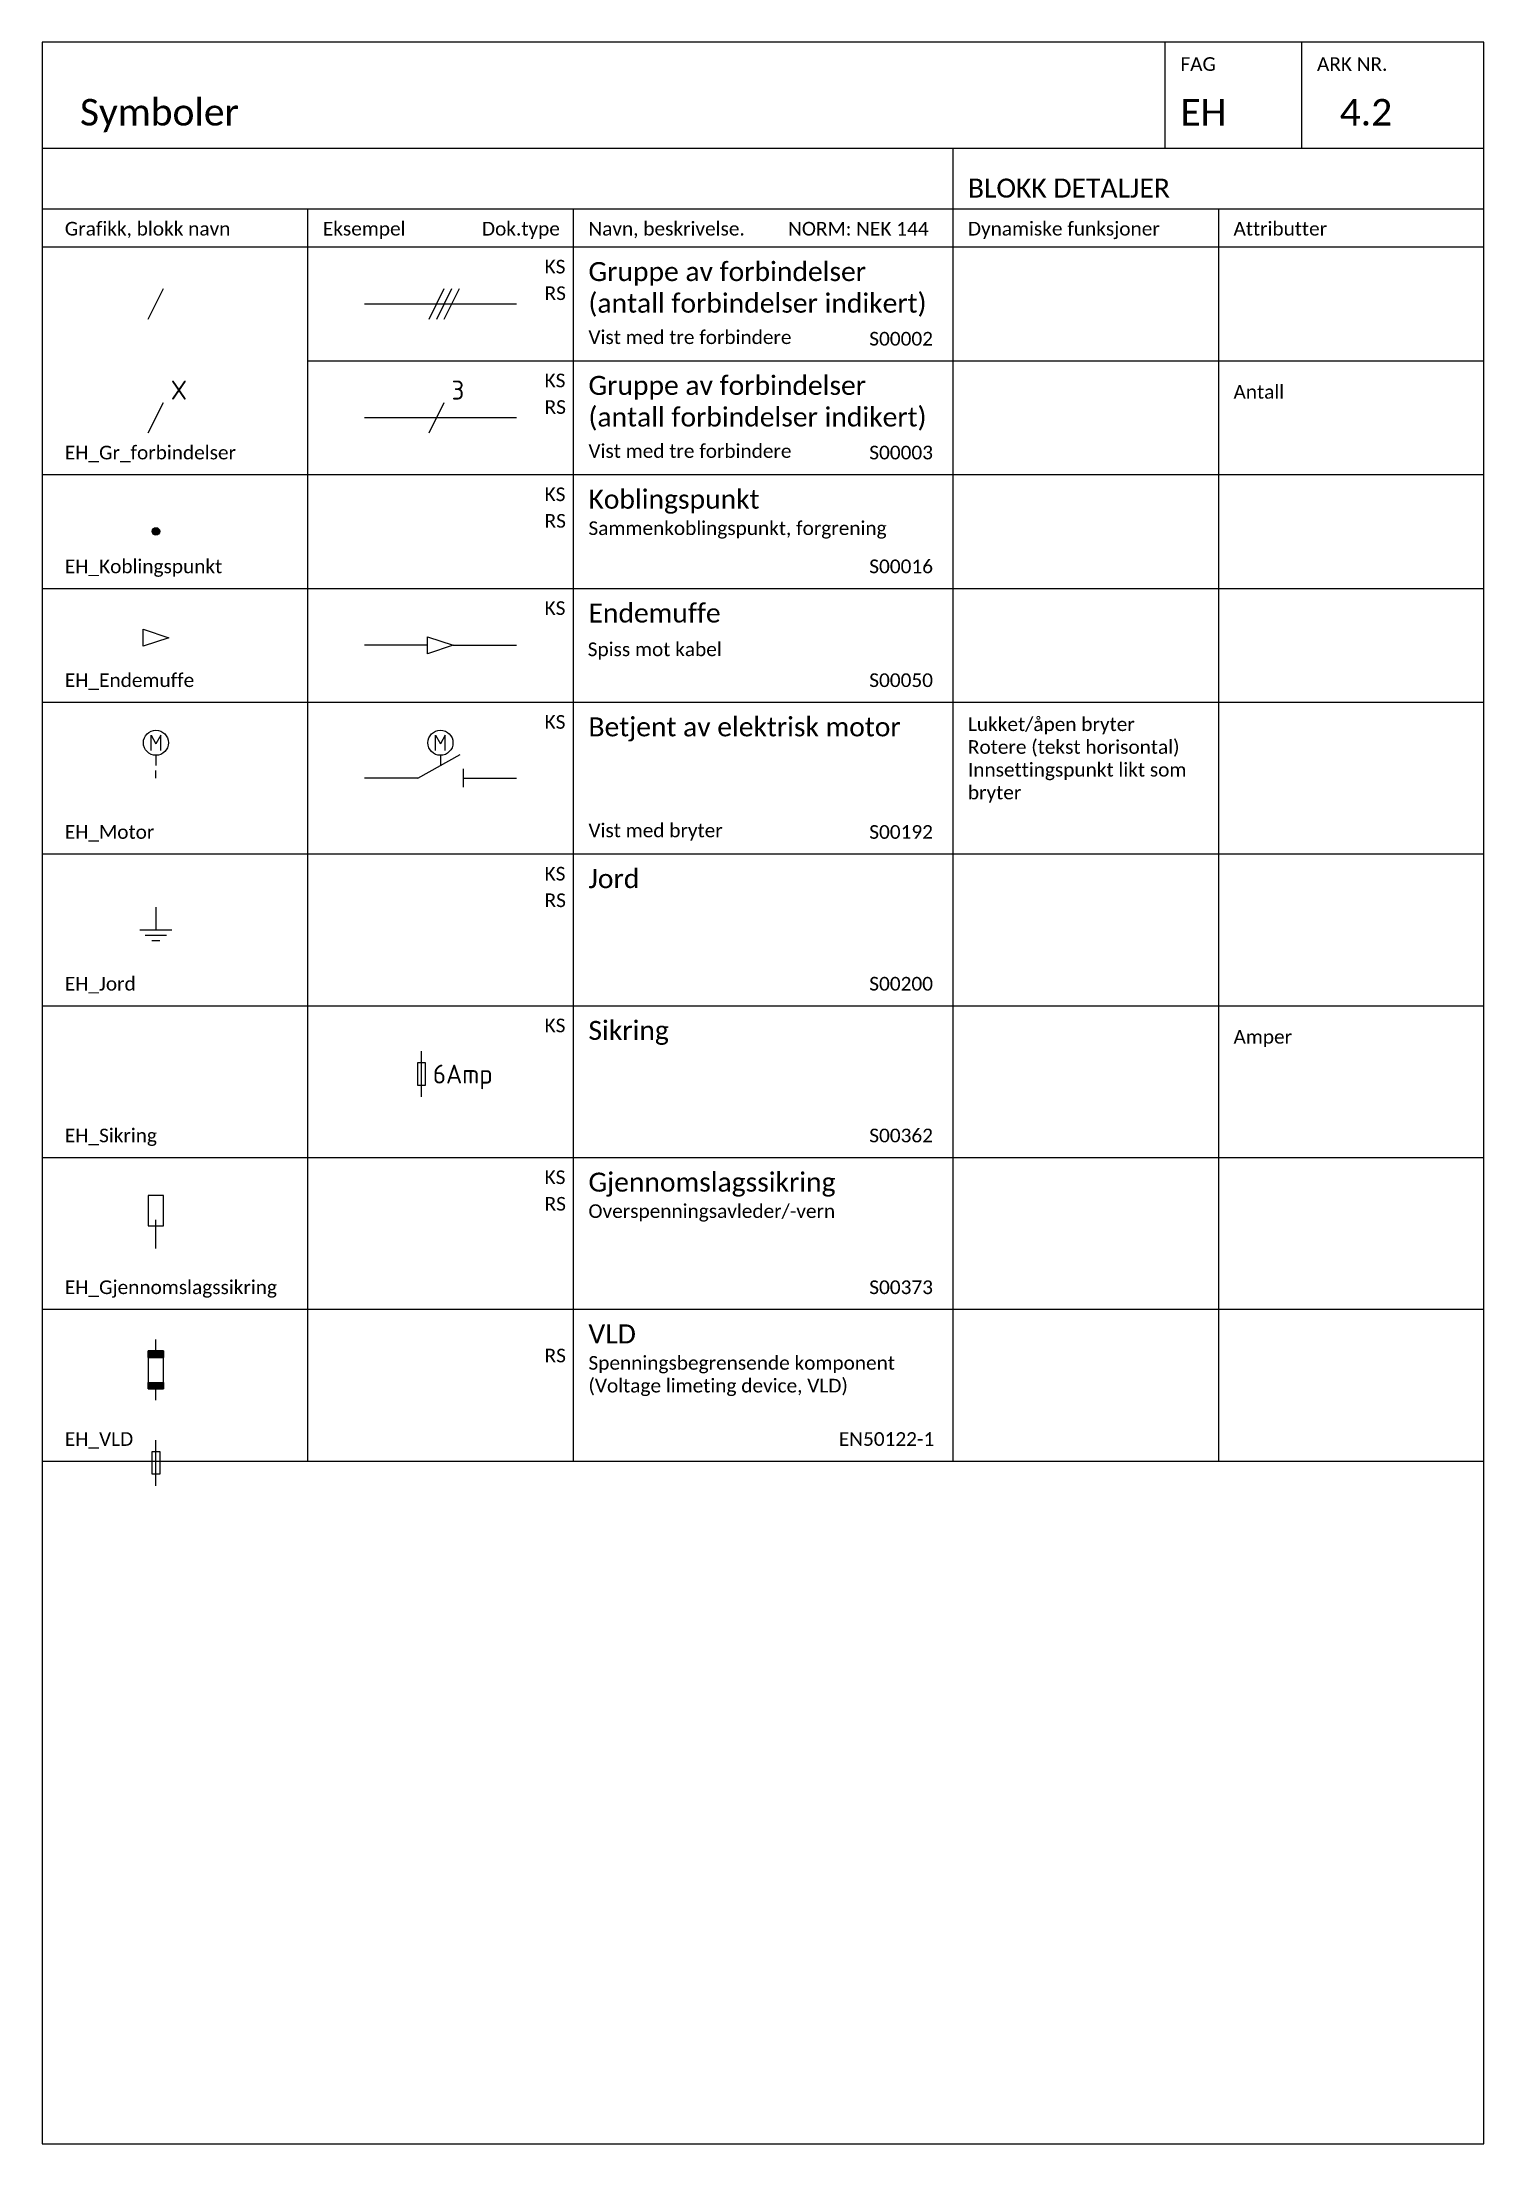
# Model space of a CAD drawing. Header units: metres. Extents: x -951 to 2504, y -1674 to 782.
# Drawn here: x 1465.6 to 1655.6, y -703 to -426 of the extents above; entities that cross this region are included whole.
import ezdxf

# ---------------------------------------------------------------- set-up
doc = ezdxf.new("R2010")
doc.units = ezdxf.units.M
doc.layers.get('0').update_dxf_attribs({"color": 211})
for name, color, linetype in [('JBTEH_ATT_Tekst', 2, 'Continuous'), ('JBTEH_Komponenter', 4, 'Continuous'), ('JBTEH_LED_Hoeyspenning_kabel', 4, 'KABEL2'), ('JBTEH_LED_Hoeyspenning_linje', 4, 'KABEL'), ('RAMME', 5, 'Continuous'), ('RAMME SYMBOLER', 4, 'Continuous'), ('RAMME TEKST', 7, 'Continuous')]:
    doc.layers.add(name, color=color, linetype=linetype)
doc.styles.add('Calibri', font='calibri.ttf')
doc.styles.add('ISO25', font='iso3098.shx', dxfattribs={"height": 2.5})
doc.linetypes.add('KABEL', pattern='A,0.3,-0.001,0.3,-0.001,0.3,-0.001,["x",Standard,S=0.25,R=0,X=0,Y=-0.08],-0.001', length=0.904)
doc.linetypes.add('KABEL2', pattern='A,0.3,-0.1,0.3,-0.1,0.3,-0.1,["x",Standard,S=0.25,R=0,X=0,Y=-0.08],-0.1', length=1.3)

msp = doc.modelspace()

# ---------------------------------------------------------------- texts
at = {"layer": 'RAMME TEKST', "linetype": 'ByBlock', "style": 'Calibri'}
for s, height, p in [('FAG', 1.8, (1615.62, -429.8)), ('ARK NR.', 1.8, (1633.62, -429.8)), ('Symboler', 3.5, (1470.62, -437)), ('EH', 3.5, (1615.62, -437)), ('4.2', 3.5, (1636.62, -437)), ('BLOKK DETALJER', 2.5, (1587.62, -446.5)), ('Grafikk, blokk navn', 1.8, (1468.62, -451.5)), ('Eksempel', 1.8, (1502.62, -451.5)), ('Dok.type', 1.8, (1523.59, -451.5)), ('Navn, beskrivelse.         NORM: NEK 144', 1.8, (1537.62, -451.5)), ('Dynamiske funksjoner', 1.8, (1587.62, -451.5)), ('Attributter', 1.8, (1622.62, -451.5)), ('KS', 1.8, (1531.84, -456.5)), ('RS', 1.8, (1531.84, -460)), ('S00002 ', 1.8, (1574.62, -466)), ('KS', 1.8, (1531.84, -471.5)), ('RS', 1.8, (1531.84, -475)), ('EH_Gr_forbindelser', 1.8, (1468.62, -481)), ('S00003', 1.8, (1574.62, -481)), ('KS', 1.8, (1531.84, -486.5)), ('RS', 1.8, (1531.84, -490)), ('EH_Koblingspunkt', 1.8, (1468.62, -496)), ('S00016 ', 1.8, (1574.62, -496)), ('KS', 1.8, (1531.84, -501.5)), ('EH_Endemuffe', 1.8, (1468.62, -511)), ('S00050', 1.8, (1574.62, -511)), ('KS', 1.8, (1531.84, -516.5)), ('EH_Motor', 1.8, (1468.62, -531)), ('S00192 ', 1.8, (1574.62, -531)), ('KS', 1.8, (1531.84, -536.5)), ('RS', 1.8, (1531.84, -540)), ('EH_Jord', 1.8, (1468.62, -551)), ('S00200 ', 1.8, (1574.62, -551)), ('KS', 1.8, (1531.84, -556.5)), ('EH_Sikring', 1.8, (1468.62, -571)), ('S00362 ', 1.8, (1574.62, -571)), ('KS', 1.8, (1531.84, -576.5)), ('RS', 1.8, (1531.84, -580)), ('EH_Gjennomslagssikring', 1.8, (1468.62, -591)), ('S00373 ', 1.8, (1574.62, -591)), ('RS', 1.8, (1531.84, -600)), ('EH_VLD', 1.8, (1468.62, -611)), ('EN50122-1', 1.8, (1570.62, -611))]:
    msp.add_text(s, height=height, dxfattribs=at).set_placement(p)
at = {"layer": 'RAMME TEKST', "style": 'Calibri'}
for s, p in [('Antall', (1622.62, -473)), ('Spiss mot kabel', (1537.52, -506.93)), ('Amper', (1622.62, -558))]:
    msp.add_text(s, height=1.8, dxfattribs=at).set_placement(p)
at = {"layer": 'RAMME TEKST', "linetype": 'ByBlock', "attachment_point": 1, "style": 'Calibri'}
for s, width, heights, insert, char_height in [('Gruppe av forbindelser \\P(antall forbindelser indikert)', 46.7868, [15.91], (1537.62, -455), 2.5), ('Vist med tre forbindere', 30.7302, [0], (1537.62, -464), 1.8), ('Gruppe av forbindelser \\P(antall forbindelser indikert)', 46.7868, [15.91], (1537.62, -470), 2.5), ('Vist med tre forbindere', 30.7302, [0], (1537.62, -479), 1.8), ('Koblingspunkt\\P{\\H0.72x;Sammenkoblingspunkt, forgrening}', 46, [0], (1537.62, -485), 2.5), ('Endemuffe', 46, [0], (1537.62, -500), 2.5), ('Betjent av elektrisk motor', 46, [0], (1537.62, -515), 2.5), ('Vist med bryter', 30.7302, [0], (1537.62, -529), 1.8), ('Jord', 46, [0], (1537.62, -535), 2.5), ('Sikring', 46, [0], (1537.62, -555), 2.5), ('Gjennomslagssikring\\P{\\H0.72x;Overspenningsavleder/-vern}', 46, [0], (1537.62, -575), 2.5), ('VLD\\P{\\H0.72x;Spenningsbegrensende komponent (Voltage limeting device, VLD)}', 46, [0], (1537.62, -595), 2.5)]:
    msp.add_mtext_dynamic_manual_height_columns(s, width=width, gutter_width=6.5, heights=heights, dxfattribs=dict(at, insert=insert, char_height=char_height))
at = {"layer": 'RAMME TEKST', "linetype": 'ByBlock', "insert": (1587.62, -515), "char_height": 1.8, "width": 33, "attachment_point": 1, "style": 'Calibri'}
msp.add_mtext('Lukket/åpen bryter\\PRotere (tekst horisontal)\\PInnsettingspunkt likt som bryter', dxfattribs=at)

# ---------------------------------------------------------------- blocks, each defined once
blk = doc.blocks.new('EH_Endemuffe')
for p, q in [((0, 1.125), (3.375, 0)), ((0, -1.125), (0, 1.125)), ((3.375, 0), (0, -1.125))]:
    blk.add_line(p, q)
blk = doc.blocks.new('EH_Gr_forbindelser')
at = {"layer": 'JBTEH_Komponenter'}
blk.add_line((-1, -2), (1, 2), dxfattribs=at)
at = {"layer": 'JBTEH_ATT_Tekst', "style": 'ISO25'}
blk.add_attdef('ANTALL', (1.96, 2.38), '', height=2.5, dxfattribs=at)
blk = doc.blocks.new('*U147')
for p, q in [((2.36, 3.65), (2.36, 5.65)), ((2.36, 5.65), (3, 4.5)), ((3.64, 5.65), (3, 4.5)), ((3.64, 3.65), (3.64, 5.65)), ((3, 3), (3, 1.66))]:
    blk.add_line(p, q)
at = {"color": 0, "linetype": 'ByBlock'}
blk.add_line((3, 0), (3, 1), dxfattribs=at)
blk.add_circle((3, 4.65), 1.65, dxfattribs=at)
blk = doc.blocks.new('*U148')
for p, q in [((2.36, 3.65), (2.36, 5.65)), ((2.36, 5.65), (3, 4.5)), ((3.64, 5.65), (3, 4.5)), ((3.64, 3.65), (3.64, 5.65)), ((3, 3), (3, 1.66))]:
    blk.add_line(p, q)
at = {"color": 0, "linetype": 'ByBlock'}
blk.add_circle((3, 4.65), 1.65, dxfattribs=at)
blk = doc.blocks.new('EH_Sikring')
blk.add_line((0, 0), (0, 6))
blk.add_lwpolyline([(-0.5, 1.5), (-0.5, 4.5), (0.5, 4.5), (0.5, 1.5)], close=True)
at = {"layer": 'JBTEH_ATT_Tekst', "style": 'ISO25'}
blk.add_attdef('AMP', (1.5, 1.75), '', height=2.5, dxfattribs=at)
blk = doc.blocks.new('EH_Gjennomslagssikring')
for p, q in [((-1, 7), (-1, 3)), ((1, 7), (-1, 7)), ((1, 3), (1, 7)), ((-1, 3), (1, 3)), ((0, 3), (0, 3.8)), ((0, 0), (0, 3))]:
    blk.add_line(p, q)
blk.add_solid([(0.8, 3.8), (-0.8, 3.8), (0, 5.4), (0.8, 3.8)])
blk = doc.blocks.new('EH_Jord')
for p, q in [((0, 0), (0, -3)), ((-2.1, -3), (2.1, -3)), ((-1.4, -3.7), (1.4, -3.7)), ((-0.525, -4.4), (0.525, -4.4))]:
    blk.add_line(p, q)
blk = doc.blocks.new('EH_Koblingspunkt')
h = blk.add_hatch(color=256)
h.dxf.hatch_style = 1
edge = h.paths.add_edge_path()
edge.add_arc((0, 0), 0.5, 0, 360)
blk.add_circle((0, 0), 0.5)
blk = doc.blocks.new('EH_VLD')
h = blk.add_hatch(color=256)
h.dxf.hatch_style = 1
h.paths.add_polyline_path([(1, 5.65), (-1, 5.65), (-1, 6.5), (1, 6.5)])
h = blk.add_hatch(color=256)
h.dxf.hatch_style = 1
h.paths.add_polyline_path([(1, 1.5), (-1, 1.5), (-1, 2.35), (1, 2.35)])
for p, q in [((-1, 6.5), (-1, 1.5)), ((1, 6.5), (-1, 6.5)), ((-1, 5.65), (1, 5.65)), ((0, 6.5), (0, 8)), ((1, 1.5), (1, 6.5)), ((-1, 1.5), (1, 1.5)), ((0, 0), (0, 1.5))]:
    blk.add_line(p, q)
for points in [[(1, 5.65), (-1, 5.65), (-1, 6.5), (1, 6.5)], [(1, 1.5), (-1, 1.5), (-1, 2.35), (1, 2.35)]]:
    blk.add_lwpolyline(points, close=True)

# ---------------------------------------------------------------- linework, layer by layer
at = {"layer": 'JBTEH_Komponenter'}
for p, q in [((1508.12, -460.5), (1528.12, -460.5)), ((1508.12, -475.5), (1528.12, -475.5))]:
    msp.add_line(p, q, dxfattribs=at)
at = {"layer": 'JBTEH_LED_Hoeyspenning_kabel', "ltscale": 5}
msp.add_line((1519.81, -505.5), (1528.12, -505.5), dxfattribs=at)
at = {"layer": 'JBTEH_LED_Hoeyspenning_linje', "ltscale": 5}
msp.add_line((1516.43, -505.5), (1508.12, -505.5), dxfattribs=at)
at = {"layer": 'RAMME'}
msp.add_lwpolyline([(1655.62, -426), (1465.62, -426), (1465.62, -703), (1655.62, -703)], close=True, dxfattribs=at)
msp.add_lwpolyline([(1465.62, -440), (1655.62, -440)], dxfattribs=at)
at = {"layer": 'RAMME SYMBOLER'}
for p, q in [((1613.62, -440), (1613.62, -426)), ((1631.62, -440), (1631.62, -426)), ((1585.62, -440), (1585.62, -613)), ((1465.62, -448), (1655.62, -448)), ((1500.62, -448), (1500.62, -613)), ((1535.62, -448), (1535.62, -613)), ((1620.62, -448), (1620.62, -613)), ((1465.62, -453), (1655.62, -453)), ((1500.62, -468), (1655.62, -468)), ((1465.62, -483), (1655.62, -483)), ((1465.62, -498), (1655.62, -498)), ((1465.62, -513), (1655.62, -513)), ((1515.12, -523), (1520.72, -519.9)), ((1515.12, -523), (1508.12, -523)), ((1521.12, -521.8), (1521.12, -524.2)), ((1521.12, -523), (1528.12, -523)), ((1465.62, -533), (1655.62, -533)), ((1465.62, -553), (1655.62, -553)), ((1465.62, -573), (1655.62, -573)), ((1465.62, -593), (1655.62, -593)), ((1465.62, -613), (1655.62, -613))]:
    msp.add_line(p, q, dxfattribs=at)

# ---------------------------------------------------------------- block references
at = {"layer": 'JBTEH_Komponenter'}
for name, p in [('EH_Gr_forbindelser', (1480.62, -460.5)), ('EH_Gr_forbindelser', (1517.62, -460.5)), ('EH_Gr_forbindelser', (1518.62, -460.5)), ('EH_Gr_forbindelser', (1519.62, -460.5)), ('EH_Koblingspunkt', (1480.62, -490.5)), ('EH_Endemuffe', (1478.93, -504.5)), ('EH_Endemuffe', (1516.43, -505.5)), ('*U147', (1477.62, -523)), ('*U148', (1515.12, -523)), ('EH_Jord', (1480.62, -540)), ('EH_Gjennomslagssikring', (1480.62, -585)), ('EH_VLD', (1480.62, -605)), ('EH_Sikring', (1480.62, -616.25))]:
    msp.add_blockref(name, p, dxfattribs=at)
for name, p, values in [('EH_Gr_forbindelser', (1480.62, -475.5), {'ANTALL': 'X'}), ('EH_Sikring', (1515.62, -565), {'AMP': '6Amp'})]:
    msp.add_blockref(name, p, dxfattribs=at).add_auto_attribs(values)
at = {"layer": 'RAMME SYMBOLER'}
msp.add_blockref('EH_Gr_forbindelser', (1517.62, -475.5), dxfattribs=at).add_auto_attribs({'ANTALL': '3'})

msp.set_redraw_order([(e.dxf.handle, doc.entitydb.next_handle()) for e in msp.query("TEXT MTEXT ATTDEF DIMENSION ARC_DIMENSION")])  # texts and dimensions are drawn at this point

doc.saveas('drawing.dxf')
